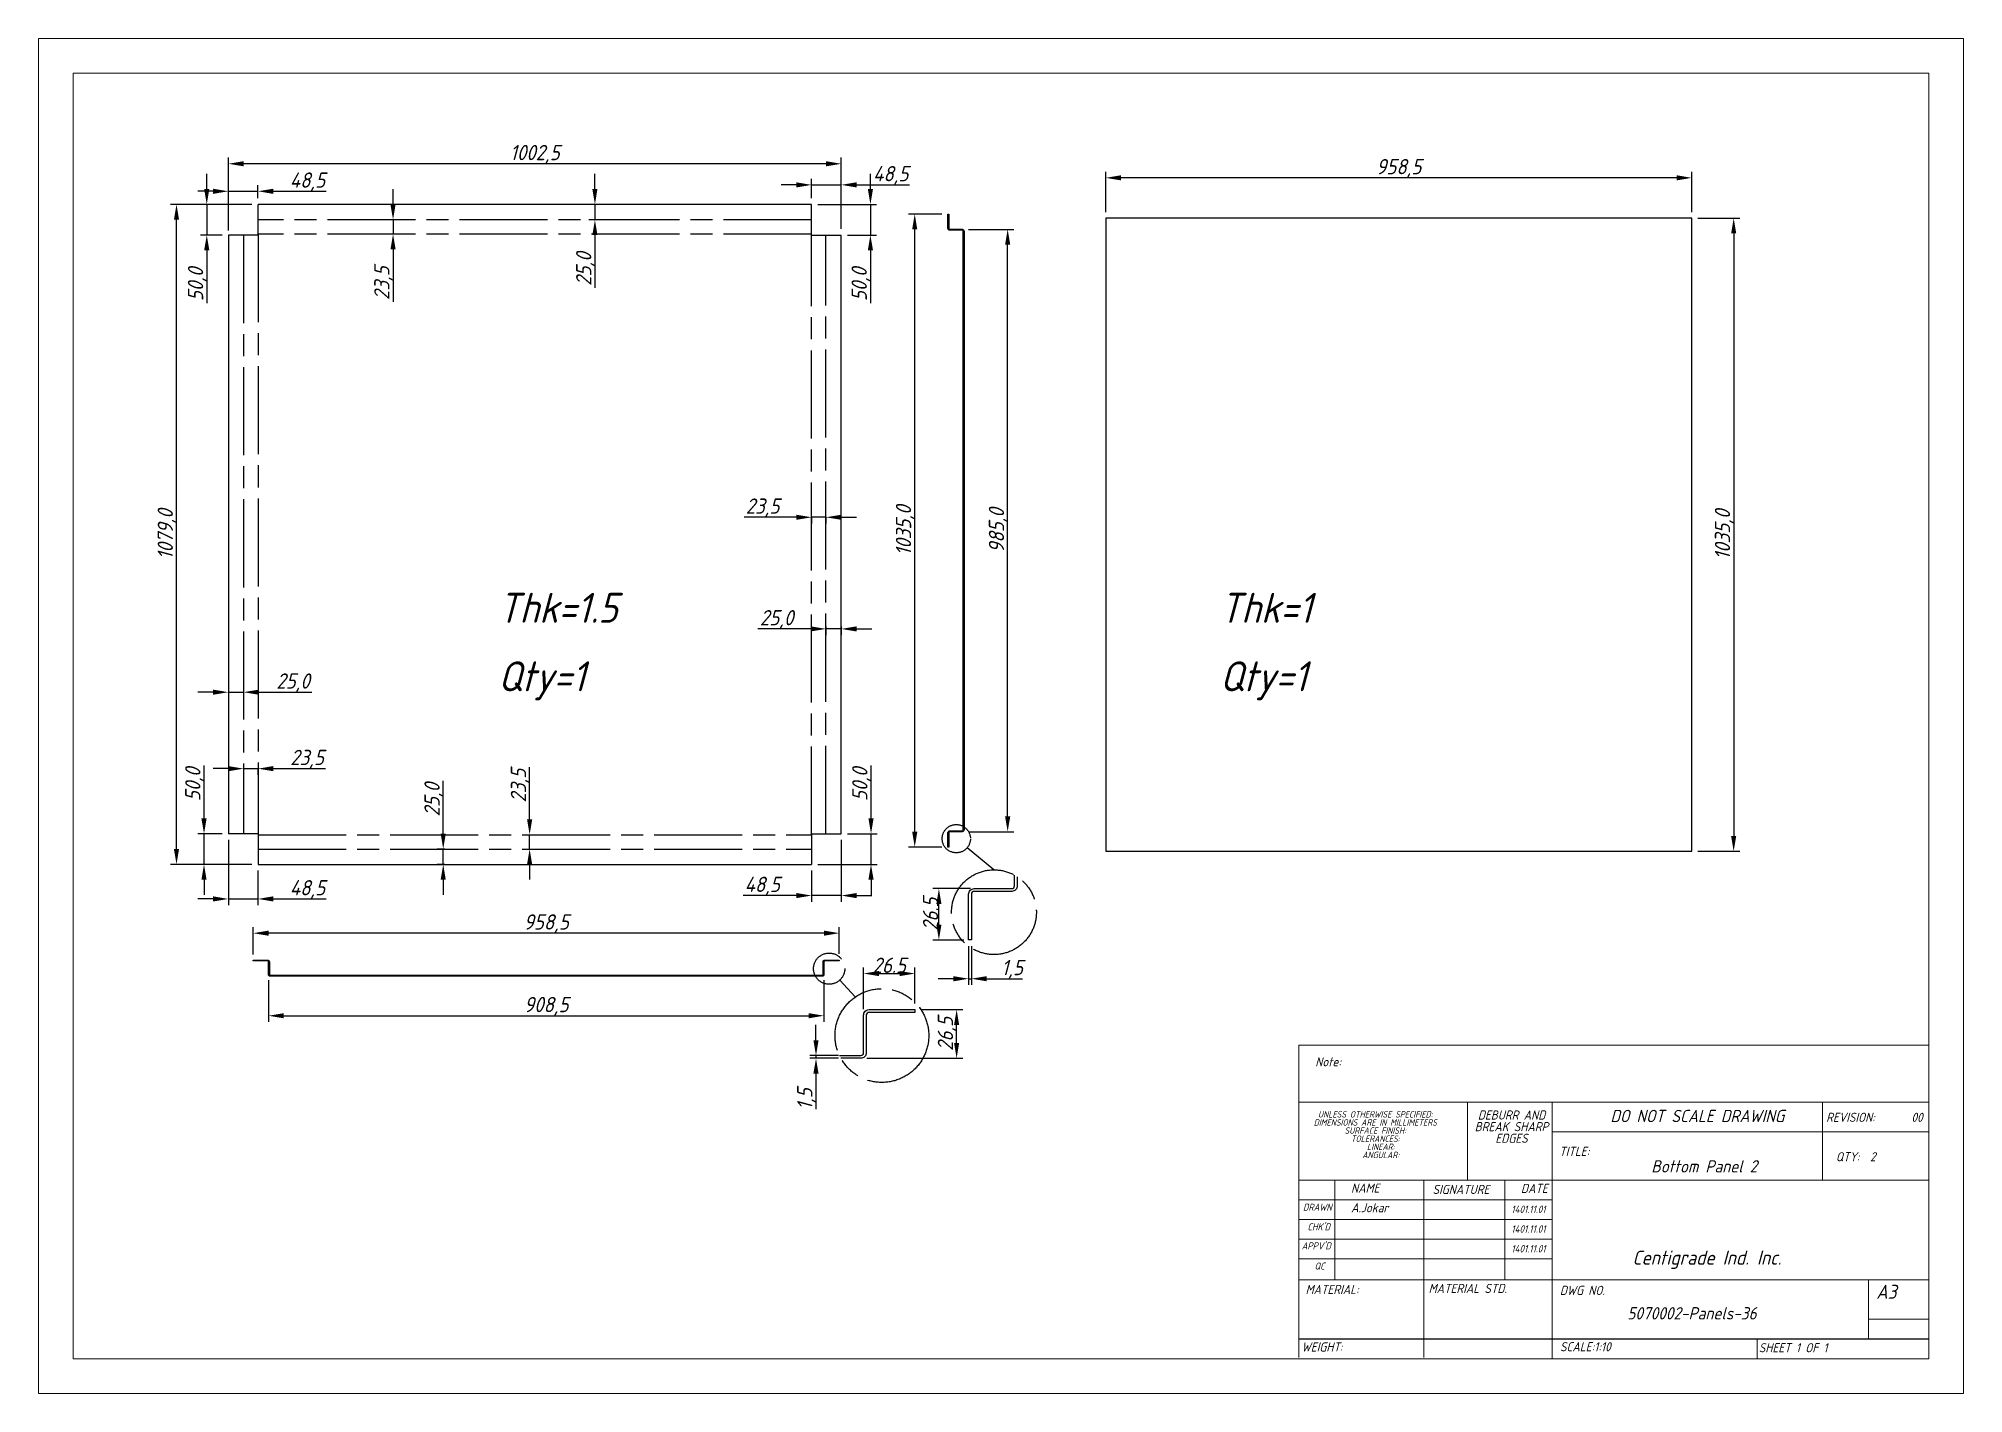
# Model space of a CAD drawing. Header units: inches. Extents: x 18597 to 101525, y -10106 to 51.
# Drawn here: x 78332 to 81481, y -5755 to -3539 of the extents above; entities that cross this region are included whole.
import ezdxf

# ---------------------------------------------------------------- set-up
doc = ezdxf.new("R2010")
doc.units = ezdxf.units.IN
doc.header["$LTSCALE"] = 6
doc.header["$MEASUREMENT"] = 0
doc.linetypes.add('ACAD_ISO08W100', pattern=[36, 24, -3, 6, -3])
doc.linetypes.add('SLD-Solid', pattern=[0])
doc.styles.add('GENISO', font='geniso.shx', dxfattribs={"oblique": 15})
doc.dimstyles.new('Scale', dxfattribs={"dimscale": 10, "dimtxt": 2.5, "dimasz": 2.5, "dimexe": 1, "dimexo": 1, "dimgap": 0.1, "dimtad": 1, "dimdec": 1, "dimzin": 0, "dimtxsty": 'GENISO', "dimcen": 2.5, "dimclrd": 1, "dimclre": 1, "dimclrt": 256, "dimadec": 0, "dimazin": 0, "dimtfac": 1, "dimtdec": 1, "dimtmove": 0, "dimatfit": 3, "dimfxl": 1, "dimtzin": 0, "dimlwd": -1, "dimlwe": -1, "dimarcsym": 0})
doc.dimstyles.new('Scale 3', dxfattribs={"dimscale": 10, "dimtxt": 2.5, "dimasz": 2.5, "dimexe": 1, "dimexo": 1, "dimgap": 0.1, "dimtad": 1, "dimdec": 1, "dimlfac": 0.333333, "dimzin": 0, "dimtxsty": 'GENISO', "dimcen": 2.5, "dimclrd": 1, "dimclre": 1, "dimclrt": 256, "dimadec": 0, "dimazin": 0, "dimtfac": 1, "dimtdec": 1, "dimtmove": 0, "dimatfit": 3, "dimfxl": 1, "dimtzin": 0, "dimlwd": -1, "dimlwe": -1, "dimarcsym": 0})

msp = doc.modelspace()

# ---------------------------------------------------------------- texts
at = {"style": 'GENISO', "oblique": 15}
for s, p in [('Thk=1.5', (79084, -4494.5)), ('Thk=1', (80264.5, -4494.5)), ('Qty=1', (79084, -4606.5)), ('Qty=1', (80264.5, -4606.5))]:
    msp.add_text(s, height=49, dxfattribs=at).set_placement(p)
at = {"attachment_point": 5, "style": 'GENISO'}
for s, insert, char_height in [('Note:', (80441.69, -5212.27), 14.959), ('DIMENSIONS ARE IN MILLIMETERS', (80518.79, -5311.49), 10.4711), ('UNLESS OTHERWISE SPECIFIED:', (80518.79, -5298.22), 10.4711), ('SURFACE FINISH:', (80518.79, -5324.77), 10.4711), ('BREAK SHARP', (80741.6, -5318.32), 14.9587), ('DEBURR AND', (80741.6, -5299.36), 14.959), ('DO NOT SCALE DRAWING', (81045.5, -5300.93), 20.1367), ('REVISION:       00', (81335.2, -5303.06), 14.9587), ('TOLERANCES:', (80518.79, -5338.05), 10.4711), ('LINEAR:', (80527.75, -5351.33), 10.471), ('EDGES', (80741.6, -5337.29), 14.959), ('TITLE:', (80844.26, -5358.72), 14.959), ('ANGULAR:', (80527.75, -5364.6), 10.471), ('Bottom Panel 2', (81056.82, -5383.23), 20.1367), ('QTY:  2', (81304.68, -5367.54), 14.959), ('NAME', (80502.35, -5418.88), 14.959), ('SIGNATURE', (80658.96, -5421.02), 14.959), ('DATE', (80778.92, -5419.35), 14.959), ('DRAWN', (80424.09, -5450.11), 11.507), ('A.Jokar', (80509.67, -5450.89), 14.959), ("CHK'D", (80426.34, -5482.15), 11.507), ('1401.11.01', (80769.25, -5453.43), 11.967), ("APPV'D", (80422.26, -5513.23), 11.507), ('1401.11.01', (80769.25, -5485.67), 11.967), ('QC', (80427.74, -5546.23), 11.507), ('1401.11.01', (80769.25, -5517.92), 11.967), ('Centigrade Ind. Inc.', (81061.24, -5535.96), 23.0133), ('MATERIAL:', (80448.24, -5584.6), 14.959), ('MATERIAL STD.', (80669.98, -5582.91), 14.9587), ('DWG NO.', (80857.43, -5586.04), 14.959), ('A3', (81354.74, -5588.41), 23.013), ('5070002-Panels-36', (81036.72, -5623.5), 20.1367), ('WEIGHT:', (80431.79, -5678.55), 14.959), ('SCALE:1:10', (80862.4, -5678.2), 14.959), ('SHEET 1 OF 1', (81202.32, -5679.79), 14.9587)]:
    msp.add_mtext(s, dxfattribs=dict(at, insert=insert, char_height=char_height))

# ---------------------------------------------------------------- blocks, each defined once
blk = doc.blocks.new('*D670')
at = {"color": 1, "transparency": 16777216}
for p, q in [((78681.3, -3810.5), (78548, -3810.5)), ((78558, -4864.5), (78558, -3835.5)), ((78681.3, -4889.5), (78548, -4889.5))]:
    blk.add_line(p, q, dxfattribs=at)
for points in [[(78553.8, -3835.5), (78562.2, -3835.5), (78558, -3810.5)], [(78553.8, -4864.5), (78562.2, -4864.5), (78558, -4889.5)]]:
    blk.add_solid(points, dxfattribs=at)
at = {"layer": 'Defpoints', "color": 0, "transparency": 16777216}
for p in [(78558, -3810.5), (78691.3, -3810.5), (78691.3, -4889.5)]:
    blk.add_point(p, dxfattribs=at)
at = {"transparency": 16777216, "insert": (78542.6, -4350), "char_height": 25, "attachment_point": 5, "rotation": 90, "style": 'GENISO'}
blk.add_mtext('1079,0', dxfattribs=at)
blk = doc.blocks.new('*D671')
at = {"color": 1, "transparency": 16777216}
for p, q in [((78642.8, -3850.5), (78642.8, -3734)), ((79620.3, -3744), (78667.8, -3744)), ((79645.3, -3850.5), (79645.3, -3734))]:
    blk.add_line(p, q, dxfattribs=at)
for points in [[(78667.8, -3739.8), (78667.8, -3748.2), (78642.8, -3744)], [(79620.3, -3739.8), (79620.3, -3748.2), (79645.3, -3744)]]:
    blk.add_solid(points, dxfattribs=at)
at = {"layer": 'Defpoints', "color": 0, "transparency": 16777216}
for p in [(78642.8, -3744), (78642.8, -3860.5), (79645.3, -3860.5)]:
    blk.add_point(p, dxfattribs=at)
at = {"transparency": 16777216, "insert": (79144.1, -3728.6), "char_height": 25, "attachment_point": 5, "style": 'GENISO'}
blk.add_mtext('1002,5', dxfattribs=at)
blk = doc.blocks.new('*D672')
at = {"color": 1, "transparency": 16777216}
for p, q in [((79571.8, -4322), (79486.3, -4322)), ((79596.8, -4321.5), (79596.8, -4332)), ((79620.3, -4322), (79596.8, -4322)), ((79620.3, -4321.5), (79620.3, -4332)), ((79645.3, -4322), (79670.3, -4322))]:
    blk.add_line(p, q, dxfattribs=at)
for points in [[(79571.8, -4317.8), (79571.8, -4326.2), (79596.8, -4322)], [(79645.3, -4317.8), (79645.3, -4326.2), (79620.3, -4322)]]:
    blk.add_solid(points, dxfattribs=at)
at = {"layer": 'Defpoints', "color": 0, "transparency": 16777216}
for p in [(79596.8, -4311.5), (79620.3, -4311.5), (79596.8, -4322)]:
    blk.add_point(p, dxfattribs=at)
at = {"transparency": 16777216, "insert": (79516.6, -4306.6), "char_height": 25, "attachment_point": 5, "style": 'GENISO'}
blk.add_mtext('23,5', dxfattribs=at)
blk = doc.blocks.new('*D673')
at = {"color": 1, "transparency": 16777216}
for p, q in [((79620.3, -4500.5), (79620.3, -4514.5)), ((79645.3, -4500.5), (79645.3, -4514.5)), ((79595.3, -4504.5), (79508.9, -4504.5)), ((79645.3, -4504.5), (79620.3, -4504.5)), ((79670.3, -4504.5), (79695.3, -4504.5))]:
    blk.add_line(p, q, dxfattribs=at)
for points in [[(79595.3, -4500.3), (79595.3, -4508.7), (79620.3, -4504.5)], [(79670.3, -4500.3), (79670.3, -4508.7), (79645.3, -4504.5)]]:
    blk.add_solid(points, dxfattribs=at)
at = {"layer": 'Defpoints', "color": 0, "transparency": 16777216}
for p in [(79620.3, -4490.5), (79645.3, -4490.5), (79620.3, -4504.5)]:
    blk.add_point(p, dxfattribs=at)
at = {"transparency": 16777216, "insert": (79539.6, -4489.1), "char_height": 25, "attachment_point": 5, "style": 'GENISO'}
blk.add_mtext('25,0', dxfattribs=at)
blk = doc.blocks.new('*D674')
at = {"color": 1, "transparency": 16777216}
for p, q in [((79135.6, -4816), (79135.6, -4730.5)), ((79135.6, -4864.5), (79135.6, -4841)), ((79136.6, -4841), (79145.6, -4841)), ((79136.6, -4864.5), (79145.6, -4864.5)), ((79135.6, -4889.5), (79135.6, -4914.5))]:
    blk.add_line(p, q, dxfattribs=at)
for points in [[(79131.4, -4816), (79139.8, -4816), (79135.6, -4841)], [(79131.4, -4889.5), (79139.8, -4889.5), (79135.6, -4864.5)]]:
    blk.add_solid(points, dxfattribs=at)
at = {"layer": 'Defpoints', "color": 0, "transparency": 16777216}
for p in [(79126.6, -4841), (79135.6, -4841), (79126.6, -4864.5)]:
    blk.add_point(p, dxfattribs=at)
at = {"transparency": 16777216, "insert": (79120.2, -4760.8), "char_height": 25, "attachment_point": 5, "rotation": 90, "style": 'GENISO'}
blk.add_mtext('23,5', dxfattribs=at)
blk = doc.blocks.new('*D675')
at = {"color": 1, "transparency": 16777216}
for p, q in [((78994.3, -4839.5), (78994.3, -4753.1)), ((78996.8, -4864.5), (78984.3, -4864.5)), ((78994.3, -4889.5), (78994.3, -4864.5)), ((78996.8, -4889.5), (78984.3, -4889.5)), ((78994.3, -4914.5), (78994.3, -4939.5))]:
    blk.add_line(p, q, dxfattribs=at)
for points in [[(78990.1, -4839.5), (78998.4, -4839.5), (78994.3, -4864.5)], [(78990.1, -4914.5), (78998.4, -4914.5), (78994.3, -4889.5)]]:
    blk.add_solid(points, dxfattribs=at)
at = {"layer": 'Defpoints', "color": 0, "transparency": 16777216}
for p in [(78994.3, -4864.5), (79006.8, -4864.5), (79006.8, -4889.5)]:
    blk.add_point(p, dxfattribs=at)
at = {"transparency": 16777216, "insert": (78978.9, -4783.8), "char_height": 25, "attachment_point": 5, "rotation": 90, "style": 'GENISO'}
blk.add_mtext('25,0', dxfattribs=at)
blk = doc.blocks.new('*D676')
at = {"color": 1, "transparency": 16777216}
for p, q in [((78642.8, -4733), (78617.8, -4733)), ((78667.8, -4733), (78691.3, -4733)), ((78667.8, -4733.5), (78667.8, -4743)), ((78691.3, -4733.5), (78691.3, -4743)), ((78716.3, -4733), (78801.9, -4733))]:
    blk.add_line(p, q, dxfattribs=at)
for points in [[(78642.8, -4728.8), (78642.8, -4737.2), (78667.8, -4733)], [(78716.3, -4728.8), (78716.3, -4737.2), (78691.3, -4733)]]:
    blk.add_solid(points, dxfattribs=at)
at = {"layer": 'Defpoints', "color": 0, "transparency": 16777216}
for p in [(78667.8, -4723.5), (78691.3, -4723.5), (78691.3, -4733)]:
    blk.add_point(p, dxfattribs=at)
at = {"transparency": 16777216, "insert": (78771.6, -4717.6), "char_height": 25, "attachment_point": 5, "style": 'GENISO'}
blk.add_mtext('23,5', dxfattribs=at)
blk = doc.blocks.new('*D677')
at = {"color": 1, "transparency": 16777216}
for p, q in [((78617.8, -4608), (78592.8, -4608)), ((78642.8, -4608), (78667.8, -4608)), ((78642.8, -4609.5), (78642.8, -4618)), ((78667.8, -4609.5), (78667.8, -4618)), ((78692.8, -4608), (78779.3, -4608))]:
    blk.add_line(p, q, dxfattribs=at)
for points in [[(78617.8, -4603.8), (78617.8, -4612.2), (78642.8, -4608)], [(78692.8, -4603.8), (78692.8, -4612.2), (78667.8, -4608)]]:
    blk.add_solid(points, dxfattribs=at)
at = {"layer": 'Defpoints', "color": 0, "transparency": 16777216}
for p in [(78642.8, -4599.5), (78667.8, -4599.5), (78667.8, -4608)]:
    blk.add_point(p, dxfattribs=at)
at = {"transparency": 16777216, "insert": (78748.6, -4592.6), "char_height": 25, "attachment_point": 5, "style": 'GENISO'}
blk.add_mtext('25,0', dxfattribs=at)
blk = doc.blocks.new('*D678')
at = {"color": 1, "transparency": 16777216}
for p, q in [((78912.2, -3810.5), (78912.2, -3785.5)), ((78918.2, -3835.5), (78902.2, -3835.5)), ((78912.2, -3835.5), (78912.2, -3859)), ((78918.2, -3859), (78902.2, -3859)), ((78912.2, -3884), (78912.2, -3969.6))]:
    blk.add_line(p, q, dxfattribs=at)
for points in [[(78908, -3810.5), (78916.4, -3810.5), (78912.2, -3835.5)], [(78908, -3884), (78916.4, -3884), (78912.2, -3859)]]:
    blk.add_solid(points, dxfattribs=at)
at = {"layer": 'Defpoints', "color": 0, "transparency": 16777216}
for p in [(78928.2, -3835.5), (78912.2, -3859), (78928.2, -3859)]:
    blk.add_point(p, dxfattribs=at)
at = {"transparency": 16777216, "insert": (78896.8, -3939.3), "char_height": 25, "attachment_point": 5, "rotation": 90, "style": 'GENISO'}
blk.add_mtext('23,5', dxfattribs=at)
blk = doc.blocks.new('*D679')
at = {"color": 1, "transparency": 16777216}
for p, q in [((79242.4, -3785.5), (79242.4, -3760.5)), ((79245.9, -3810.5), (79232.4, -3810.5)), ((79245.9, -3835.5), (79232.4, -3835.5)), ((79242.4, -3810.5), (79242.4, -3835.5)), ((79242.4, -3860.5), (79242.4, -3947))]:
    blk.add_line(p, q, dxfattribs=at)
for points in [[(79238.2, -3785.5), (79246.5, -3785.5), (79242.4, -3810.5)], [(79238.2, -3860.5), (79246.5, -3860.5), (79242.4, -3835.5)]]:
    blk.add_solid(points, dxfattribs=at)
at = {"layer": 'Defpoints', "color": 0, "transparency": 16777216}
for p in [(79242.4, -3835.5), (79255.9, -3810.5), (79255.9, -3835.5)]:
    blk.add_point(p, dxfattribs=at)
at = {"transparency": 16777216, "insert": (79227, -3916.3), "char_height": 25, "attachment_point": 5, "rotation": 90, "style": 'GENISO'}
blk.add_mtext('25,0', dxfattribs=at)
blk = doc.blocks.new('*D680')
at = {"color": 1, "transparency": 16777216}
for p, q in [((79596.8, -3800.5), (79596.8, -3768.5)), ((79645.3, -3850.5), (79645.3, -3768.5)), ((79571.8, -3778.5), (79546.8, -3778.5)), ((79596.8, -3778.5), (79645.3, -3778.5)), ((79670.3, -3778.5), (79757, -3778.5))]:
    blk.add_line(p, q, dxfattribs=at)
for points in [[(79571.8, -3774.3), (79571.8, -3782.7), (79596.8, -3778.5)], [(79670.3, -3774.3), (79670.3, -3782.7), (79645.3, -3778.5)]]:
    blk.add_solid(points, dxfattribs=at)
at = {"layer": 'Defpoints', "color": 0, "transparency": 16777216}
for p in [(79645.3, -3778.5), (79596.8, -3810.5), (79645.3, -3860.5)]:
    blk.add_point(p, dxfattribs=at)
at = {"transparency": 16777216, "insert": (79726.2, -3763.1), "char_height": 25, "attachment_point": 5, "style": 'GENISO'}
blk.add_mtext('48,5', dxfattribs=at)
blk = doc.blocks.new('*D666')
at = {"color": 1, "transparency": 16777216}
for p, q in [((79693, -3785.5), (79693, -3760.5)), ((79606.8, -3810.5), (79703, -3810.5)), ((79693, -3810.5), (79693, -3860.5)), ((79655.3, -3860.5), (79703, -3860.5)), ((79693, -3885.5), (79693, -3972))]:
    blk.add_line(p, q, dxfattribs=at)
for points in [[(79688.8, -3785.5), (79697.2, -3785.5), (79693, -3810.5)], [(79688.8, -3885.5), (79697.2, -3885.5), (79693, -3860.5)]]:
    blk.add_solid(points, dxfattribs=at)
at = {"layer": 'Defpoints', "color": 0, "transparency": 16777216}
for p in [(79596.8, -3810.5), (79645.3, -3860.5), (79693, -3860.5)]:
    blk.add_point(p, dxfattribs=at)
at = {"transparency": 16777216, "insert": (79677.6, -3941.3), "char_height": 25, "attachment_point": 5, "rotation": 90, "style": 'GENISO'}
blk.add_mtext('50,0', dxfattribs=at)
blk = doc.blocks.new('*D681')
at = {"color": 1, "transparency": 16777216}
for p, q in [((79645.3, -4849.5), (79645.3, -4950.5)), ((79596.8, -4899.5), (79596.8, -4950.5)), ((79571.8, -4940.5), (79485.1, -4940.5)), ((79645.3, -4940.5), (79596.8, -4940.5)), ((79670.3, -4940.5), (79695.3, -4940.5))]:
    blk.add_line(p, q, dxfattribs=at)
for points in [[(79571.8, -4936.3), (79571.8, -4944.7), (79596.8, -4940.5)], [(79670.3, -4936.3), (79670.3, -4944.7), (79645.3, -4940.5)]]:
    blk.add_solid(points, dxfattribs=at)
at = {"layer": 'Defpoints', "color": 0, "transparency": 16777216}
for p in [(79645.3, -4839.5), (79596.8, -4889.5), (79596.8, -4940.5)]:
    blk.add_point(p, dxfattribs=at)
at = {"transparency": 16777216, "insert": (79516, -4925.1), "char_height": 25, "attachment_point": 5, "style": 'GENISO'}
blk.add_mtext('48,5', dxfattribs=at)
blk = doc.blocks.new('*D667')
at = {"color": 1, "transparency": 16777216}
for p, q in [((79694, -4814.5), (79694, -4728.1)), ((79655.3, -4839.5), (79704, -4839.5)), ((79694, -4889.5), (79694, -4839.5)), ((79606.8, -4889.5), (79704, -4889.5)), ((79694, -4914.5), (79694, -4939.5))]:
    blk.add_line(p, q, dxfattribs=at)
for points in [[(79689.8, -4814.5), (79698.2, -4814.5), (79694, -4839.5)], [(79689.8, -4914.5), (79698.2, -4914.5), (79694, -4889.5)]]:
    blk.add_solid(points, dxfattribs=at)
at = {"layer": 'Defpoints', "color": 0, "transparency": 16777216}
for p in [(79645.3, -4839.5), (79694, -4839.5), (79596.8, -4889.5)]:
    blk.add_point(p, dxfattribs=at)
at = {"transparency": 16777216, "insert": (79678.6, -4758.8), "char_height": 25, "attachment_point": 5, "rotation": 90, "style": 'GENISO'}
blk.add_mtext('50,0', dxfattribs=at)
blk = doc.blocks.new('*D682')
at = {"color": 1, "transparency": 16777216}
for p, q in [((78603, -4814.5), (78603, -4728.1)), ((78632.8, -4839.5), (78593, -4839.5)), ((78603, -4889.5), (78603, -4839.5)), ((78681.3, -4889.5), (78593, -4889.5)), ((78603, -4914.5), (78603, -4939.5))]:
    blk.add_line(p, q, dxfattribs=at)
for points in [[(78598.8, -4814.5), (78607.2, -4814.5), (78603, -4839.5)], [(78598.8, -4914.5), (78607.2, -4914.5), (78603, -4889.5)]]:
    blk.add_solid(points, dxfattribs=at)
at = {"layer": 'Defpoints', "color": 0, "transparency": 16777216}
for p in [(78603, -4839.5), (78642.8, -4839.5), (78691.3, -4889.5)]:
    blk.add_point(p, dxfattribs=at)
at = {"transparency": 16777216, "insert": (78587.6, -4758.8), "char_height": 25, "attachment_point": 5, "rotation": 90, "style": 'GENISO'}
blk.add_mtext('50,0', dxfattribs=at)
blk = doc.blocks.new('*D668')
at = {"color": 1, "transparency": 16777216}
for p, q in [((78642.8, -4849.5), (78642.8, -4956)), ((78691.3, -4899.5), (78691.3, -4956)), ((78617.8, -4946), (78592.8, -4946)), ((78642.8, -4946), (78691.3, -4946)), ((78716.3, -4946), (78803, -4946))]:
    blk.add_line(p, q, dxfattribs=at)
for points in [[(78617.8, -4941.8), (78617.8, -4950.2), (78642.8, -4946)], [(78716.3, -4941.8), (78716.3, -4950.2), (78691.3, -4946)]]:
    blk.add_solid(points, dxfattribs=at)
at = {"layer": 'Defpoints', "color": 0, "transparency": 16777216}
for p in [(78642.8, -4839.5), (78691.3, -4889.5), (78691.3, -4946)]:
    blk.add_point(p, dxfattribs=at)
at = {"transparency": 16777216, "insert": (78772.2, -4930.6), "char_height": 25, "attachment_point": 5, "style": 'GENISO'}
blk.add_mtext('48,5', dxfattribs=at)
blk = doc.blocks.new('*D669')
at = {"color": 1, "transparency": 16777216}
for p, q in [((78607.5, -3785.5), (78607.5, -3760.5)), ((78681.3, -3810.5), (78597.5, -3810.5)), ((78607.5, -3810.5), (78607.5, -3860.5)), ((78632.8, -3860.5), (78597.5, -3860.5)), ((78607.5, -3885.5), (78607.5, -3972))]:
    blk.add_line(p, q, dxfattribs=at)
for points in [[(78603.3, -3785.5), (78611.7, -3785.5), (78607.5, -3810.5)], [(78603.3, -3885.5), (78611.7, -3885.5), (78607.5, -3860.5)]]:
    blk.add_solid(points, dxfattribs=at)
at = {"layer": 'Defpoints', "color": 0, "transparency": 16777216}
for p in [(78691.3, -3810.5), (78607.5, -3860.5), (78642.8, -3860.5)]:
    blk.add_point(p, dxfattribs=at)
at = {"transparency": 16777216, "insert": (78592.1, -3941.3), "char_height": 25, "attachment_point": 5, "rotation": 90, "style": 'GENISO'}
blk.add_mtext('50,0', dxfattribs=at)
blk = doc.blocks.new('*D683')
at = {"color": 1, "transparency": 16777216}
for p, q in [((78617.8, -3789), (78592.8, -3789)), ((78642.8, -3853), (78642.8, -3779)), ((78642.8, -3789), (78691.3, -3789)), ((78691.3, -3800.5), (78691.3, -3779)), ((78716.3, -3789), (78803, -3789))]:
    blk.add_line(p, q, dxfattribs=at)
for points in [[(78617.8, -3784.8), (78617.8, -3793.2), (78642.8, -3789)], [(78716.3, -3784.8), (78716.3, -3793.2), (78691.3, -3789)]]:
    blk.add_solid(points, dxfattribs=at)
at = {"layer": 'Defpoints', "color": 0, "transparency": 16777216}
for p in [(78691.3, -3789), (78691.3, -3810.5), (78642.8, -3863)]:
    blk.add_point(p, dxfattribs=at)
at = {"transparency": 16777216, "insert": (78772.2, -3773.6), "char_height": 25, "attachment_point": 5, "style": 'GENISO'}
blk.add_mtext('48,5', dxfattribs=at)
blk = doc.blocks.new('*D684')
at = {"color": 1, "transparency": 16777216}
for p, q in [((78708.5, -5079.1), (78708.5, -5147)), ((79617, -5079.1), (79617, -5147)), ((78733.5, -5137), (79592, -5137))]:
    blk.add_line(p, q, dxfattribs=at)
for points in [[(78733.5, -5132.8), (78733.5, -5141.2), (78708.5, -5137)], [(79592, -5132.8), (79592, -5141.2), (79617, -5137)]]:
    blk.add_solid(points, dxfattribs=at)
at = {"layer": 'Defpoints', "color": 0, "transparency": 16777216}
for p in [(78708.5, -5069.1), (79617, -5069.1), (79617, -5137)]:
    blk.add_point(p, dxfattribs=at)
at = {"transparency": 16777216, "insert": (79162.8, -5121.6), "char_height": 25, "attachment_point": 5, "style": 'GENISO'}
blk.add_mtext('908,5', dxfattribs=at)
blk = doc.blocks.new('*D685')
at = {"color": 1, "transparency": 16777216}
for p, q in [((79853.2, -3851.2), (79927.5, -3851.2)), ((79917.5, -4811.2), (79917.5, -3876.2)), ((79853.2, -4836.2), (79927.5, -4836.2))]:
    blk.add_line(p, q, dxfattribs=at)
for points in [[(79913.3, -3876.2), (79921.7, -3876.2), (79917.5, -3851.2)], [(79913.3, -4811.2), (79921.7, -4811.2), (79917.5, -4836.2)]]:
    blk.add_solid(points, dxfattribs=at)
at = {"layer": 'Defpoints', "color": 0, "transparency": 16777216}
for p in [(79843.2, -3851.2), (79917.5, -3851.2), (79843.2, -4836.2)]:
    blk.add_point(p, dxfattribs=at)
at = {"transparency": 16777216, "insert": (79902.1, -4343.7), "char_height": 25, "attachment_point": 5, "rotation": 90, "style": 'GENISO'}
blk.add_mtext('985,0', dxfattribs=at)
blk = doc.blocks.new('*D686')
at = {"color": 1, "transparency": 16777216}
for p, q in [((79809.7, -3826.2), (79755.5, -3826.2)), ((79765.5, -4836.2), (79765.5, -3851.2)), ((79809.7, -4861.2), (79755.5, -4861.2))]:
    blk.add_line(p, q, dxfattribs=at)
for points in [[(79761.3, -3851.2), (79769.7, -3851.2), (79765.5, -3826.2)], [(79761.3, -4836.2), (79769.7, -4836.2), (79765.5, -4861.2)]]:
    blk.add_solid(points, dxfattribs=at)
at = {"layer": 'Defpoints', "color": 0, "transparency": 16777216}
for p in [(79765.5, -3826.2), (79819.7, -3826.2), (79819.7, -4861.2)]:
    blk.add_point(p, dxfattribs=at)
at = {"transparency": 16777216, "insert": (79750.1, -4343.7), "char_height": 25, "attachment_point": 5, "rotation": 90, "style": 'GENISO'}
blk.add_mtext('1035,0', dxfattribs=at)
blk = doc.blocks.new('*D687')
at = {"color": 1, "transparency": 16777216}
for p, q in [((78683.5, -5036.6), (78683.5, -4992)), ((79617, -5002), (78708.5, -5002)), ((79642, -5035.9), (79642, -4992))]:
    blk.add_line(p, q, dxfattribs=at)
for points in [[(78708.5, -4997.8), (78708.5, -5006.2), (78683.5, -5002)], [(79617, -4997.8), (79617, -5006.2), (79642, -5002)]]:
    blk.add_solid(points, dxfattribs=at)
at = {"layer": 'Defpoints', "color": 0, "transparency": 16777216}
for p in [(78683.5, -5002), (78683.5, -5046.6), (79642, -5045.9)]:
    blk.add_point(p, dxfattribs=at)
at = {"transparency": 16777216, "insert": (79162.8, -4986.6), "char_height": 25, "attachment_point": 5, "style": 'GENISO'}
blk.add_mtext('958,5', dxfattribs=at)
blk = doc.blocks.new('*D688')
at = {"color": 1, "transparency": 16777216}
for p, q in [((79775.8, -5127), (79844, -5127)), ((79834, -5181.5), (79834, -5152)), ((79687.3, -5206.5), (79844, -5206.5))]:
    blk.add_line(p, q, dxfattribs=at)
for points in [[(79829.8, -5152), (79838.2, -5152), (79834, -5127)], [(79829.8, -5181.5), (79838.2, -5181.5), (79834, -5206.5)]]:
    blk.add_solid(points, dxfattribs=at)
at = {"layer": 'Defpoints', "color": 0, "transparency": 16777216}
for p in [(79765.8, -5127), (79834, -5127), (79677.3, -5206.5)]:
    blk.add_point(p, dxfattribs=at)
at = {"transparency": 16777216, "insert": (79818.6, -5166.8), "char_height": 25, "attachment_point": 5, "rotation": 90, "style": 'GENISO'}
blk.add_mtext('26,5', dxfattribs=at)
blk = doc.blocks.new('*D689')
at = {"color": 1, "transparency": 16777216}
for p, q in [((79681.8, -5126), (79681.8, -5058)), ((79706.8, -5068), (79740.8, -5068)), ((79765.8, -5117), (79765.8, -5058))]:
    blk.add_line(p, q, dxfattribs=at)
for points in [[(79706.8, -5063.8), (79706.8, -5072.2), (79681.8, -5068)], [(79740.8, -5063.8), (79740.8, -5072.2), (79765.8, -5068)]]:
    blk.add_solid(points, dxfattribs=at)
at = {"layer": 'Defpoints', "color": 0, "transparency": 16777216}
for p in [(79765.8, -5068), (79765.8, -5127), (79681.8, -5136)]:
    blk.add_point(p, dxfattribs=at)
at = {"transparency": 16777216, "insert": (79723.8, -5054.5), "char_height": 25, "attachment_point": 5, "style": 'GENISO'}
blk.add_mtext('26.5', dxfattribs=at)
blk = doc.blocks.new('*D690')
at = {"color": 1, "transparency": 16777216}
for p, q in [((79856.5, -4929.2), (79795, -4929.2)), ((79805, -4988.2), (79805, -4954.2)), ((79846, -5013.2), (79795, -5013.2))]:
    blk.add_line(p, q, dxfattribs=at)
for points in [[(79800.8, -4954.2), (79809.2, -4954.2), (79805, -4929.2)], [(79800.8, -4988.2), (79809.2, -4988.2), (79805, -5013.2)]]:
    blk.add_solid(points, dxfattribs=at)
at = {"layer": 'Defpoints', "color": 0, "transparency": 16777216}
for p in [(79805, -4929.2), (79866.5, -4929.2), (79856, -5013.2)]:
    blk.add_point(p, dxfattribs=at)
at = {"transparency": 16777216, "insert": (79791.5, -4971.2), "char_height": 25, "attachment_point": 5, "rotation": 90, "style": 'GENISO'}
blk.add_mtext('26.5', dxfattribs=at)
blk = doc.blocks.new('*D691')
at = {"color": 1, "transparency": 16777216}
for p, q in [((79853.7, -5023.2), (79853.7, -5086.5)), ((79858.2, -5023.2), (79858.2, -5086.5)), ((79828.7, -5076.5), (79803.7, -5076.5)), ((79853.7, -5076.5), (79858.2, -5076.5)), ((79883.2, -5076.5), (79941.6, -5076.5))]:
    blk.add_line(p, q, dxfattribs=at)
for points in [[(79828.7, -5072.3), (79828.7, -5080.7), (79853.7, -5076.5)], [(79883.2, -5072.3), (79883.2, -5080.7), (79858.2, -5076.5)]]:
    blk.add_solid(points, dxfattribs=at)
at = {"layer": 'Defpoints', "color": 0, "transparency": 16777216}
for p in [(79853.7, -5013.2), (79858.2, -5013.2), (79858.2, -5076.5)]:
    blk.add_point(p, dxfattribs=at)
at = {"transparency": 16777216, "insert": (79924.9, -5061.1), "char_height": 25, "attachment_point": 5, "style": 'GENISO'}
blk.add_mtext('1,5', dxfattribs=at)
blk = doc.blocks.new('*D692')
at = {"color": 1, "transparency": 16777216}
for p, q in [((79604, -5177), (79604, -5152)), ((79641, -5202), (79594, -5202)), ((79641, -5206.5), (79594, -5206.5)), ((79604, -5202), (79604, -5206.5)), ((79604, -5231.5), (79604, -5289.9))]:
    blk.add_line(p, q, dxfattribs=at)
for points in [[(79599.8, -5177), (79608.2, -5177), (79604, -5202)], [(79599.8, -5231.5), (79608.2, -5231.5), (79604, -5206.5)]]:
    blk.add_solid(points, dxfattribs=at)
at = {"layer": 'Defpoints', "color": 0, "transparency": 16777216}
for p in [(79604, -5206.5), (79651, -5202), (79651, -5206.5)]:
    blk.add_point(p, dxfattribs=at)
at = {"transparency": 16777216, "insert": (79588.6, -5273.2), "char_height": 25, "attachment_point": 5, "rotation": 90, "style": 'GENISO'}
blk.add_mtext('1,5', dxfattribs=at)
blk = doc.blocks.new('*D693')
at = {"color": 1, "transparency": 16777216}
for p, q in [((80078, -3823), (80078, -3757)), ((81011.5, -3767), (80103, -3767)), ((81036.5, -3823), (81036.5, -3757))]:
    blk.add_line(p, q, dxfattribs=at)
for points in [[(80103, -3762.8), (80103, -3771.2), (80078, -3767)], [(81011.5, -3762.8), (81011.5, -3771.2), (81036.5, -3767)]]:
    blk.add_solid(points, dxfattribs=at)
at = {"layer": 'Defpoints', "color": 0, "transparency": 16777216}
for p in [(80078, -3767), (80078, -3833), (81036.5, -3833)]:
    blk.add_point(p, dxfattribs=at)
at = {"transparency": 16777216, "insert": (80557.2, -3751.6), "char_height": 25, "attachment_point": 5, "style": 'GENISO'}
blk.add_mtext('958,5', dxfattribs=at)
blk = doc.blocks.new('*D694')
at = {"color": 1, "transparency": 16777216}
for p, q in [((81046.5, -3833), (81115, -3833)), ((81105, -3858), (81105, -4843)), ((81046.5, -4868), (81115, -4868))]:
    blk.add_line(p, q, dxfattribs=at)
for points in [[(81100.8, -3858), (81109.2, -3858), (81105, -3833)], [(81100.8, -4843), (81109.2, -4843), (81105, -4868)]]:
    blk.add_solid(points, dxfattribs=at)
at = {"layer": 'Defpoints', "color": 0, "transparency": 16777216}
for p in [(81036.5, -3833), (81036.5, -4868), (81105, -4868)]:
    blk.add_point(p, dxfattribs=at)
at = {"transparency": 16777216, "insert": (81089.6, -4350.5), "char_height": 25, "attachment_point": 5, "rotation": 90, "style": 'GENISO'}
blk.add_mtext('1035,0', dxfattribs=at)

# ---------------------------------------------------------------- dimensions: what is measured, and where the dimension line sits
for base, p1, p2, dimstyle, picture, middle in [((78642.83, -3744), (79645.33, -3860.54), (78642.83, -3860.54), 'Scale', '*D671', (79144.08, -3728.62)), ((79645.33, -3778.5), (79596.83, -3810.54), (79645.33, -3860.54), 'Scale', '*D680', (79726.17, -3763.12)), ((80078, -3767), (81036.5, -3833), (80078, -3833), 'Scale', '*D693', (80557.25, -3751.63)), ((78691.33, -3789), (78642.83, -3863), (78691.33, -3810.54), 'Scale', '*D683', (78772.17, -3773.62)), ((79596.83, -4322), (79620.33, -4311.5), (79596.83, -4311.5), 'Scale', '*D672', (79516.56, -4306.62)), ((79620.33, -4504.5), (79645.33, -4490.5), (79620.33, -4490.5), 'Scale', '*D673', (79539.59, -4489.12)), ((78667.83, -4608), (78642.83, -4599.5), (78667.83, -4599.5), 'Scale', '*D677', (78748.56, -4592.62)), ((78691.33, -4733), (78667.83, -4723.5), (78691.33, -4723.5), 'Scale', '*D676', (78771.59, -4717.62)), ((78691.33, -4946), (78642.83, -4839.54), (78691.33, -4889.54), 'Scale', '*D668', (78772.17, -4930.62)), ((79596.83, -4940.5), (79645.33, -4839.54), (79596.83, -4889.54), 'Scale', '*D681', (79515.98, -4925.12)), ((78683.52, -5002), (79642.02, -5045.86), (78683.52, -5046.61), 'Scale', '*D687', (79162.77, -4986.63)), ((79858.21, -5076.5), (79853.71, -5013.15), (79858.21, -5013.15), 'Scale 3', '*D691', (79924.88, -5061.12)), ((79617.02, -5137), (78708.52, -5069.08), (79617.02, -5069.08), 'Scale', '*D684', (79162.77, -5121.63))]:
    dim = msp.add_linear_dim(base=base, p1=p1, p2=p2, dimstyle=dimstyle)
    dim.commit()
    dim.dimension.update_dxf_attribs({"geometry": picture, "text_midpoint": middle})
for base, p1, p2, dimstyle, picture, middle in [((78607.5, -3860.54), (78691.33, -3810.54), (78642.83, -3860.54), 'Scale', '*D669', (78592.13, -3941.27)), ((79242.38, -3835.54), (79255.88, -3810.54), (79255.88, -3835.54), 'Scale', '*D679', (79227.01, -3916.27)), ((79693, -3860.54), (79596.83, -3810.54), (79645.33, -3860.54), 'Scale', '*D666', (79677.63, -3941.27)), ((78912.19, -3859.04), (78928.19, -3835.54), (78928.19, -3859.04), 'Scale', '*D678', (78896.81, -3939.3)), ((78558, -3810.54), (78691.33, -4889.54), (78691.33, -3810.54), 'Scale', '*D670', (78542.63, -4350.04)), ((79765.5, -3826.15), (79819.71, -4861.15), (79819.71, -3826.15), 'Scale', '*D686', (79750.13, -4343.65)), ((81105, -4868), (81036.5, -3833), (81036.5, -4868), 'Scale', '*D694', (81089.63, -4350.5)), ((79917.5, -3851.15), (79843.21, -4836.15), (79843.21, -3851.15), 'Scale', '*D685', (79902.13, -4343.65)), ((78603, -4839.54), (78691.33, -4889.54), (78642.83, -4839.54), 'Scale', '*D682', (78587.63, -4758.8)), ((78994.26, -4864.54), (79006.76, -4889.54), (79006.76, -4864.54), 'Scale', '*D675', (78978.88, -4783.8)), ((79135.6, -4841.04), (79126.6, -4864.54), (79126.6, -4841.04), 'Scale', '*D674', (79120.22, -4760.77)), ((79694, -4839.54), (79596.83, -4889.54), (79645.33, -4839.54), 'Scale', '*D667', (79678.63, -4758.8)), ((79834, -5127.03), (79677.32, -5206.53), (79765.82, -5127.03), 'Scale 3', '*D688', (79818.62, -5166.78)), ((79604, -5206.53), (79651, -5202.03), (79651, -5206.53), 'Scale 3', '*D692', (79588.62, -5273.2))]:
    dim = msp.add_linear_dim(base=base, p1=p1, p2=p2, angle=90, dimstyle=dimstyle)
    dim.commit()
    dim.dimension.update_dxf_attribs({"geometry": picture, "text_midpoint": middle})
dim = msp.add_linear_dim(base=(79805, -4929.15), p1=(79855.96, -5013.15), p2=(79866.5, -4929.15), angle=90, text='26.5', dimstyle='Scale 3')
dim.commit()
dim.dimension.update_dxf_attribs({"geometry": '*D690', "text_midpoint": (79791.5, -4971.15)})
dim = msp.add_linear_dim(base=(79765.82, -5068), p1=(79681.82, -5136.03), p2=(79765.82, -5127.03), text='26.5', dimstyle='Scale 3')
dim.commit()
dim.dimension.update_dxf_attribs({"geometry": '*D689', "text_midpoint": (79723.82, -5054.5)})

# ---------------------------------------------------------------- linework, layer by layer
for p, q in [((78691.33, -3859.04), (78691.33, -3810.54)), ((79596.83, -3859.04), (79596.83, -3810.54)), ((78691.33, -3860.54), (78642.83, -3860.54)), ((79596.83, -3860.54), (79645.33, -3860.54)), ((78691.33, -4839.54), (78642.83, -4839.54)), ((78691.33, -4841.04), (78691.33, -4889.54)), ((79596.83, -4839.54), (79645.33, -4839.54)), ((79596.83, -4841.04), (79596.83, -4889.54)), ((80393.69, -5665.47), (81424, -5665.47))]:
    msp.add_line(p, q)
at = {"linetype": 'ACAD_ISO08W100'}
for p, q in [((79895.09, -4898.35), (79851.32, -4862.22)), ((79668.27, -5106.35), (79642.82, -5078.77))]:
    msp.add_line(p, q, dxfattribs=at)
at = {"color": 7, "linetype": 'SLD-Solid', "lineweight": 0}
for p, q in [((80393.69, -5184.85), (81424, -5184.85)), ((80393.69, -5184.85), (80393.69, -5278.53)), ((80393.69, -5278.53), (81424, -5278.53)), ((80393.69, -5278.53), (80393.69, -5695.82)), ((80669.85, -5278.53), (80669.85, -5405.61)), ((80807.94, -5278.53), (80807.94, -5697.71)), ((81250.18, -5405.61), (81250.18, -5278.53)), ((81424, -5326.9), (80807.94, -5326.9)), ((81424, -5405.61), (80393.69, -5405.61)), ((80452.86, -5405.61), (80452.86, -5568.73)), ((80598.47, -5405.61), (80598.47, -5695.82)), ((80730.54, -5405.61), (80730.54, -5568.73)), ((80807.94, -5695.82), (80807.94, -5405.61)), ((80807.94, -5437.86), (80393.69, -5437.86)), ((80807.94, -5470.1), (80393.69, -5470.1)), ((80807.94, -5502.35), (80393.69, -5502.35)), ((80807.94, -5534.59), (80393.69, -5534.59)), ((80472.59, -5568.73), (80393.69, -5568.73)), ((80472.59, -5568.73), (81424, -5568.73)), ((81325.37, -5665.47), (81325.37, -5568.73)), ((81424, -5633.22), (81325.37, -5633.22)), ((81143.28, -5697.71), (81143.28, -5665.47))]:
    msp.add_line(p, q, dxfattribs=at)
for points in [[(78332.29, -3539.21), (81480.91, -3539.21), (81480.91, -5754.62), (78332.29, -5754.62)], [(78389.2, -3596.11), (81424, -3596.11), (81424, -5697.71), (78389.2, -5697.71)]]:
    msp.add_lwpolyline(points, close=True, dxfattribs=at)
for points in [[(79596.83, -3810.54), (78691.33, -3810.54)], [(78642.83, -3860.54), (78642.83, -4839.54)], [(79645.33, -4839.54), (79645.33, -3860.54)], [(78691.33, -4889.54), (79596.83, -4889.54)]]:
    msp.add_lwpolyline(points)
at = {"linetype": 'ACAD_ISO08W100'}
for points in [[(79596.83, -3835.54), (78691.33, -3835.54)], [(78667.83, -3860.54), (78667.83, -4839.54)], [(79620.33, -4839.54), (79620.33, -3860.54)], [(78691.33, -4864.54), (79596.83, -4864.54)]]:
    msp.add_lwpolyline(points, dxfattribs=at)
for points in [[(79819.71, -4861.15), (79819.71, -4837.65, -0.4142136), (79822.71, -4834.65), (79843.21, -4834.65, 0.4142136), (79844.71, -4833.15), (79844.71, -3854.15, 0.4142136), (79843.21, -3852.65), (79822.71, -3852.65, -0.4142136), (79819.71, -3849.65), (79819.71, -3826.15), (79821.21, -3826.15), (79821.21, -3849.65, 0.4142136), (79822.71, -3851.15), (79843.21, -3851.15, -0.4142136), (79846.21, -3854.15), (79846.21, -4833.15, -0.4142136), (79843.21, -4836.15), (79822.71, -4836.15, 0.4142136), (79821.21, -4837.65), (79821.21, -4861.15)], [(78683.52, -5045.86), (78707.02, -5045.86, -0.4142136), (78710.02, -5048.86), (78710.02, -5069.36, 0.4142136), (78711.52, -5070.86), (79614.02, -5070.86, 0.4142136), (79615.52, -5069.36), (79615.52, -5048.86, -0.4142136), (79618.52, -5045.86), (79642.02, -5045.86), (79642.02, -5047.36), (79618.52, -5047.36, 0.4142136), (79617.02, -5048.86), (79617.02, -5069.36, -0.4142136), (79614.02, -5072.36), (78711.52, -5072.36, -0.4142136), (78708.52, -5069.36), (78708.52, -5048.86, 0.4142136), (78707.02, -5047.36), (78683.52, -5047.36)]]:
    msp.add_lwpolyline(points, format="xyb", close=True)
msp.add_lwpolyline([(81036.5, -3833), (80078, -3833), (80078, -4868), (81036.5, -4868)], close=True)
msp.add_lwpolyline([(79596.83, -3859.04), (78691.33, -3859.04), (78691.33, -4841.04), (79596.83, -4841.04)], close=True, dxfattribs=at)
for points in [[(79933.21, -4909.77), (79933.21, -4924.65, -0.4142136), (79924.21, -4933.65), (79862.71, -4933.65, 0.4142136), (79858.21, -4938.15), (79858.21, -5013.15), (79853.71, -5013.15), (79853.71, -4938.15, -0.4142136), (79862.71, -4929.15), (79924.21, -4929.15, 0.4142136), (79928.71, -4924.65), (79928.71, -4907.05)], [(79642.42, -5202.03), (79677.32, -5202.03, 0.4142136), (79681.82, -5197.53), (79681.82, -5136.03, -0.4142136), (79690.82, -5127.03), (79765.82, -5127.03), (79765.82, -5131.53), (79690.82, -5131.53, 0.4142136), (79686.32, -5136.03), (79686.32, -5197.53, -0.4142136), (79677.32, -5206.53), (79644.72, -5206.53)]]:
    msp.add_lwpolyline(points, format="xyb")
for centre, radius in [((79833.5, -4847.5), 23.11), ((79895.09, -4967.7), 69.34), ((79625.5, -5060), 25.54), ((79711.77, -5169.43), 76.63)]:
    msp.add_circle(centre, radius, dxfattribs=at)

msp.set_redraw_order([(e.dxf.handle, doc.entitydb.next_handle()) for e in msp.query("TEXT MTEXT ATTDEF DIMENSION ARC_DIMENSION")])  # texts and dimensions are drawn at this point

doc.saveas('drawing.dxf')
